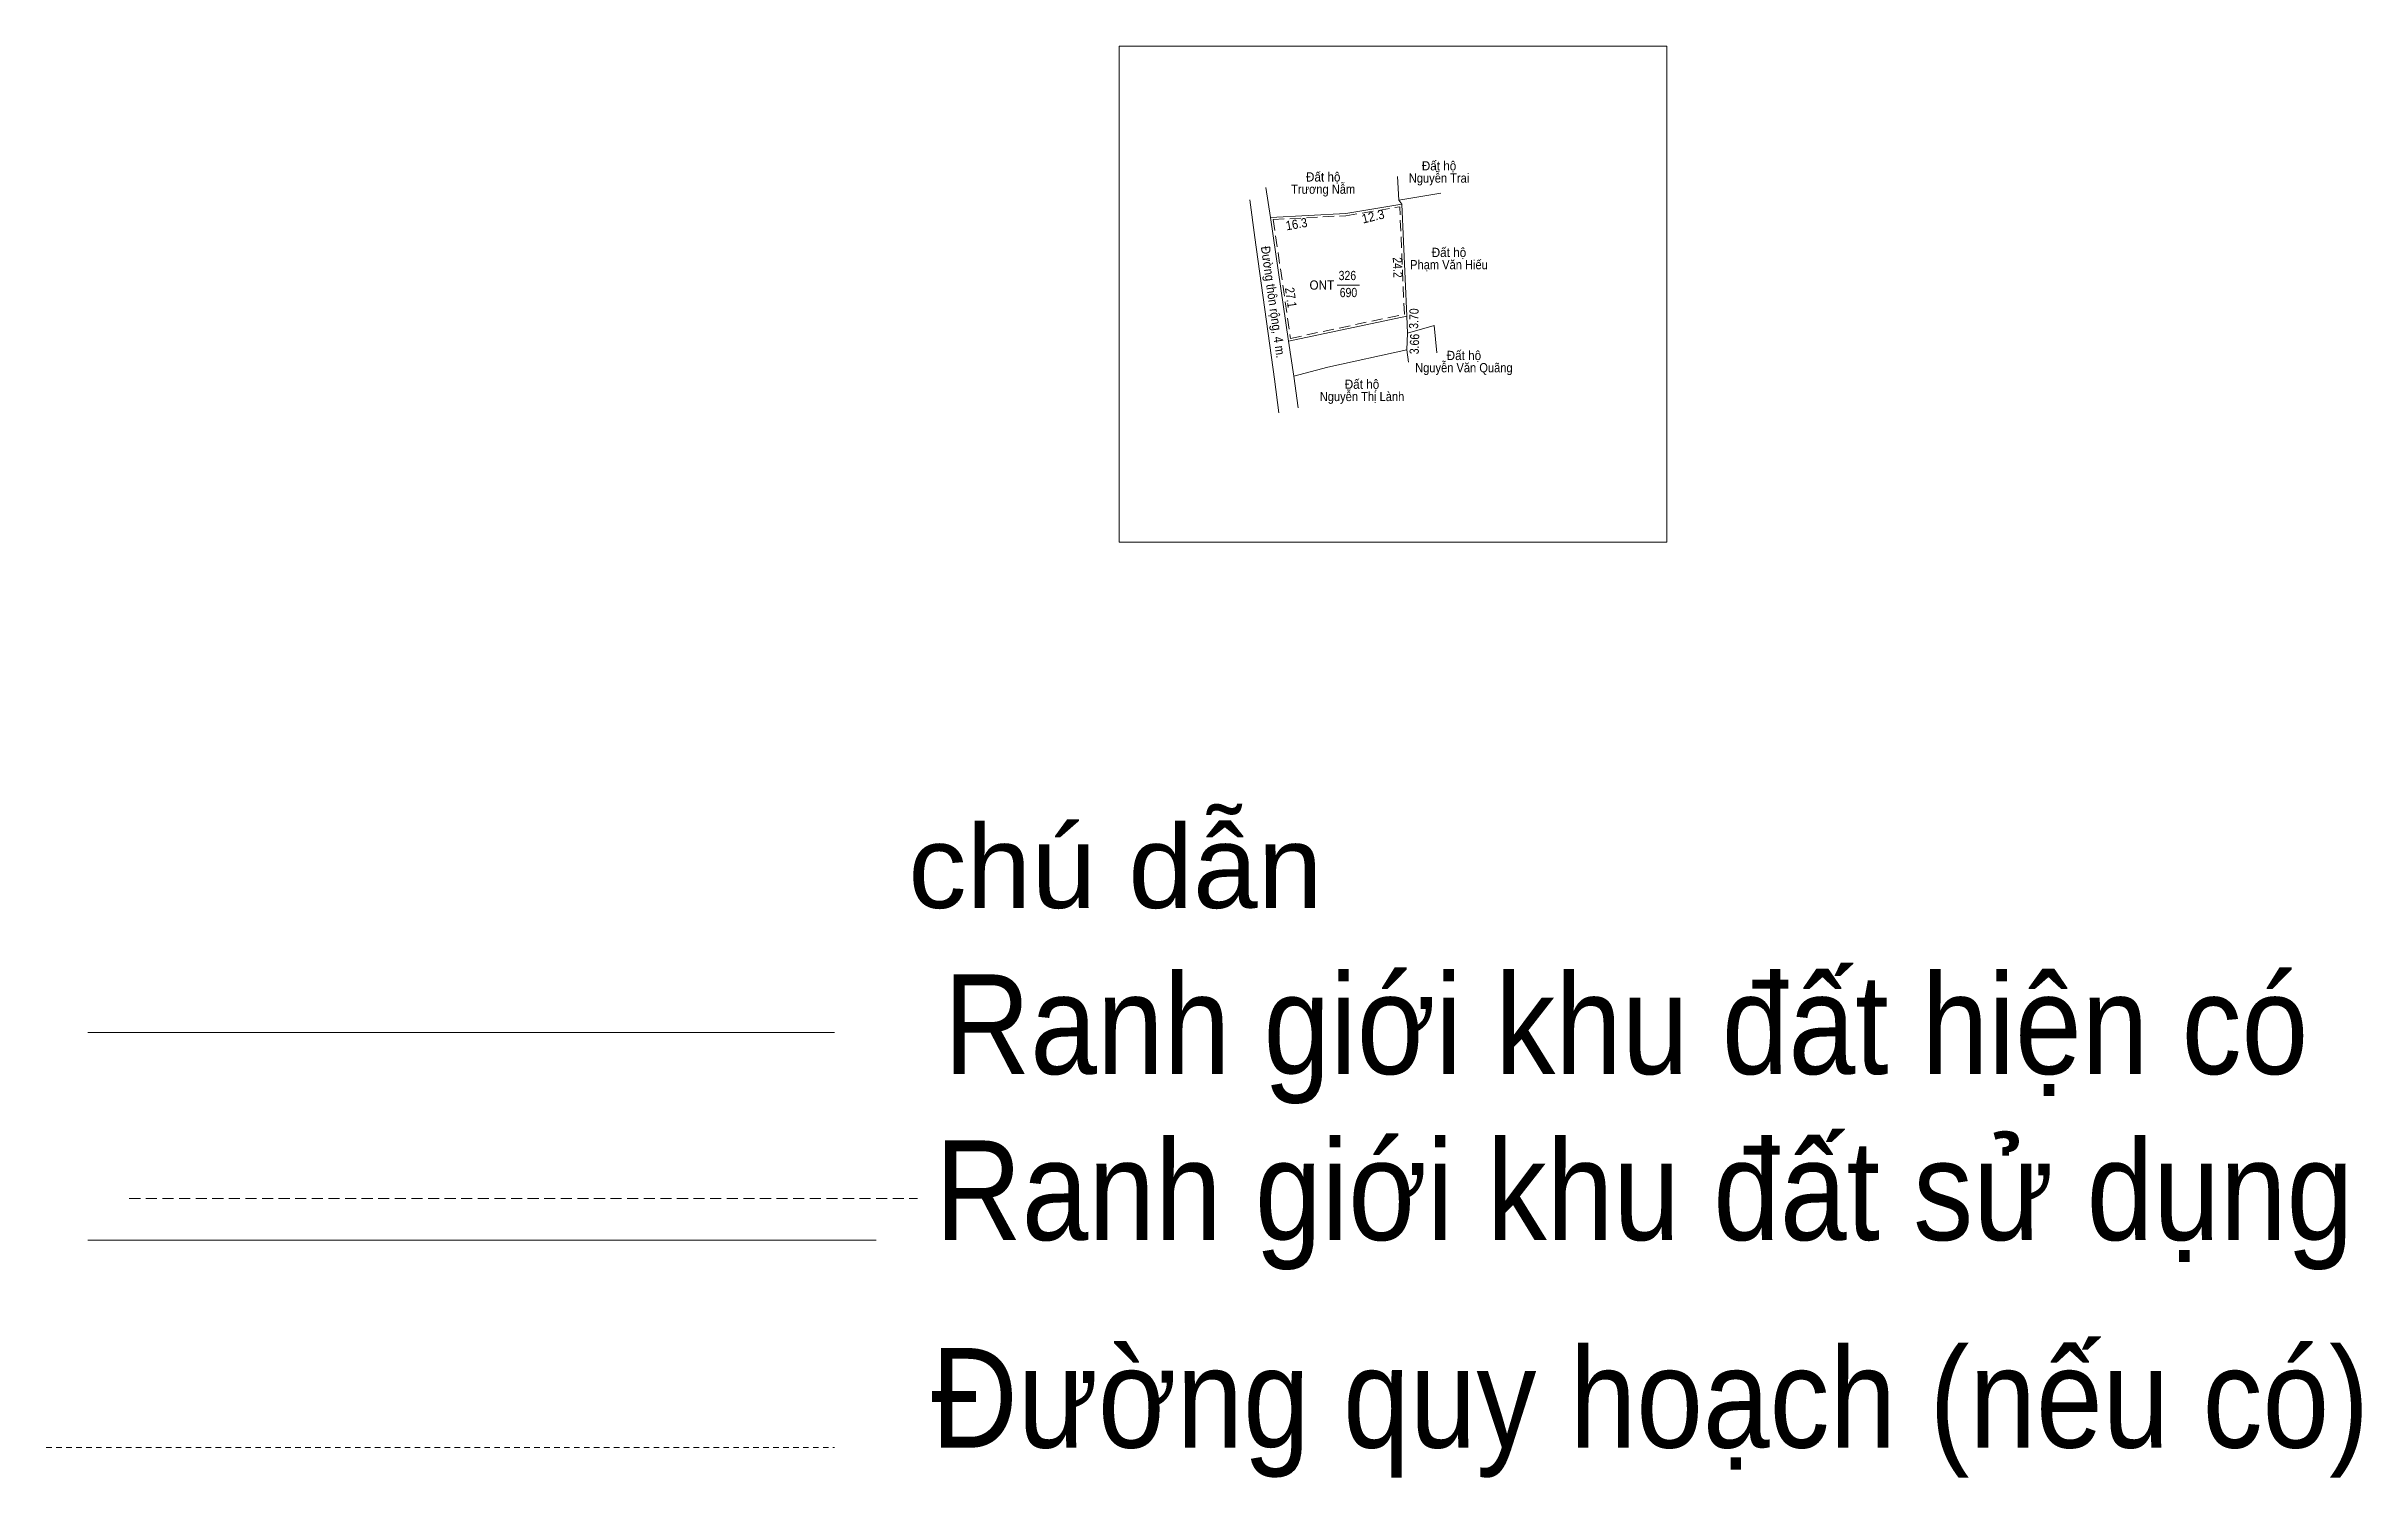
# Model space of a CAD drawing. Header units: metres. Extents: x 548773 to 549635, y 1838168 to 1838487.
# Drawn here: x 548773 to 549275, y 1838168 to 1838478 of the extents above; entities that cross this region are included whole.
import ezdxf
from ezdxf.enums import TextEntityAlignment as Align

# ---------------------------------------------------------------- set-up
doc = ezdxf.new("R2010")
doc.units = ezdxf.units.M
doc.header["$LTSCALE"] = 0.8
doc.linetypes.add('MEDIUM_DASHED', pattern=[4.5, 3, -1.5])
doc.linetypes.add('SHORT_DASHED', pattern=[2.7, 1.5, -1.2])
for name, color, linetype, lineweight in [('17', 7, 'MEDIUM_DASHED', 13), ('20', 7, 'SHORT_DASHED', 13), ('45', 7, 'Continuous', 13), ('63', 7, 'Continuous', 13)]:
    doc.layers.add(name, color=color, linetype=linetype, lineweight=lineweight)

msp = doc.modelspace()

# ---------------------------------------------------------------- texts
at = {"layer": '17'}
for s, width, p in [('ONT', 0.95, (549049.725, 1838425.12)), ('326', 0.85, (549055.26, 1838427.19)), ('690', 0.85, (549055.495, 1838423.5))]:
    msp.add_text(s, height=2, dxfattribs=dict(at, width=width)).set_placement(p, align=Align.CENTER)
at = {"layer": '20', "width": 0.9}
for s, p in [('Ranh giới khu đất hiện có ', (549119.31, 1838255.05)), ('Ranh giới khu đất sử dụng', (549119.655, 1838219.05)), ('Đường quy hoạch (nếu có)', (549120.935, 1838174.05))]:
    msp.add_text(s, height=21.6, dxfattribs=at).set_placement(p, align=Align.CENTER)
at = {"layer": '45'}
for s, width, p in [('Đất hộ', 0.95, (549050.015, 1838448.57)), ('Nguyễn Trai', 0.9, (549075.14, 1838448.32)), ('Đất hộ', 0.95, (549075.145, 1838450.98)), ('Trương Nẫm', 0.9, (549050.01, 1838445.91)), ('Phạm Văn Hiếu', 0.9, (549077.295, 1838429.54)), ('Đất hộ', 0.95, (549077.295, 1838432.2)), ('Nguyễn Văn Quãng', 0.9, (549080.53, 1838407.2)), ('Đất hộ', 0.95, (549080.535, 1838409.86)), ('Đất hộ', 0.95, (549058.435, 1838403.62)), ('Nguyễn Thị Lành', 0.9, (549058.43, 1838400.96))]:
    msp.add_text(s, height=2, dxfattribs=dict(at, width=width)).set_placement(p, align=Align.CENTER)
for s, rotation, width, p in [('16.3', 9.803, 0.9, (549044.3947, 1838438.3634)), ('12.3', 13.699, 0.95, (549061.0632, 1838440.0285)), ('Đường thôn rộng, 4 m.', 277.966, 0.9, (549038.1797, 1838422.2986)), ('24.2', 272.048, 0.85, (549065.1815, 1838429.8907)), ('27.1', 278.146, 0.85, (549042.0232, 1838423.2717)), ('3.70', 88.279, 0.85, (549070.6685, 1838418.82)), ('3.66', 88.279, 0.85, (549070.7984, 1838413.305))]:
    msp.add_text(s, height=2, rotation=rotation, dxfattribs=dict(at, width=width)).set_placement(p, align=Align.CENTER)
at = {"layer": '63', "width": 1.05}
msp.add_text('chú dẫn', height=17.98, dxfattribs=at).set_placement((549004.945, 1838291.05), align=Align.CENTER)

# ---------------------------------------------------------------- linework, layer by layer
at = {"layer": '17'}
for p, q in [((549039.18, 1838440.32), (549042.93, 1838414.55)), ((549067.62, 1838419.8), (549066.62, 1838443.07)), ((549042.93, 1838414.55), (549067.62, 1838419.8))]:
    msp.add_line(p, q, dxfattribs=at)
at = {"layer": '17', "linetype": 'Continuous'}
msp.add_lwpolyline([(549005.74, 1838477.88), (549124.54, 1838477.88), (549124.54, 1838370.38), (549005.74, 1838370.38)], close=True, dxfattribs=at)
at = {"layer": '17'}
msp.add_lwpolyline([(549039.18, 1838440.32), (549054.92, 1838441.16), (549066.62, 1838443.07)], dxfattribs=at)
at = {"layer": '17', "linetype": 'Continuous'}
msp.add_lwpolyline([(549053.07, 1838426.12), (549057.91, 1838426.12), (549057.8, 1838426.12)], dxfattribs=at)
at = {"layer": '20'}
msp.add_line((548773.04, 1838174.05), (548944.04, 1838174.05), dxfattribs=at)
at = {"layer": '45'}
for p, q in [((549038.61, 1838440.79), (549037.57, 1838447.3)), ((549066.11, 1838449.63), (549066.39, 1838444.49)), ((549075.55, 1838446.06), (549066.39, 1838444.49)), ((549035.17, 1838436.46), (549034.07, 1838444.6)), ((549038.61, 1838440.79), (549054.91, 1838441.66)), ((549038.61, 1838440.79), (549042.52, 1838413.95)), ((549054.91, 1838441.66), (549067.1, 1838443.65)), ((549039.47, 1838405.73), (549035.17, 1838436.46)), ((549042.52, 1838413.95), (549068.14, 1838419.4)), ((549068.14, 1838419.4), (549068.3, 1838415.7)), ((549068.3, 1838415.7), (549068.19, 1838412.04)), ((549074.07, 1838417.35), (549068.3, 1838415.7)), ((549074.07, 1838417.35), (549074.66, 1838411.4)), ((549042.52, 1838413.95), (549043.63, 1838406.33)), ((549068.19, 1838412.04), (549068.51, 1838409.38)), ((549040.37, 1838398.4), (549039.47, 1838405.73)), ((549043.63, 1838406.33), (549044.56, 1838399.5))]:
    msp.add_line(p, q, dxfattribs=at)
for points in [[(549068.14, 1838419.4), (549067.1, 1838443.65), (549066.39, 1838444.49)], [(549068.19, 1838412.04), (549051.05, 1838408.28), (549043.63, 1838406.33)]]:
    msp.add_lwpolyline(points, dxfattribs=at)
at = {"layer": '63'}
for p, q in [((548782.04, 1838264.05), (548944.04, 1838264.05)), ((548782.04, 1838219.05), (548953.04, 1838219.05))]:
    msp.add_line(p, q, dxfattribs=at)
at = {"layer": '63', "linetype": 'MEDIUM_DASHED'}
msp.add_line((548791.04, 1838228.05), (548962.04, 1838228.05), dxfattribs=at)

msp.set_redraw_order([(e.dxf.handle, doc.entitydb.next_handle()) for e in msp.query("TEXT MTEXT ATTDEF DIMENSION ARC_DIMENSION")])  # texts and dimensions are drawn at this point

doc.saveas('drawing.dxf')
